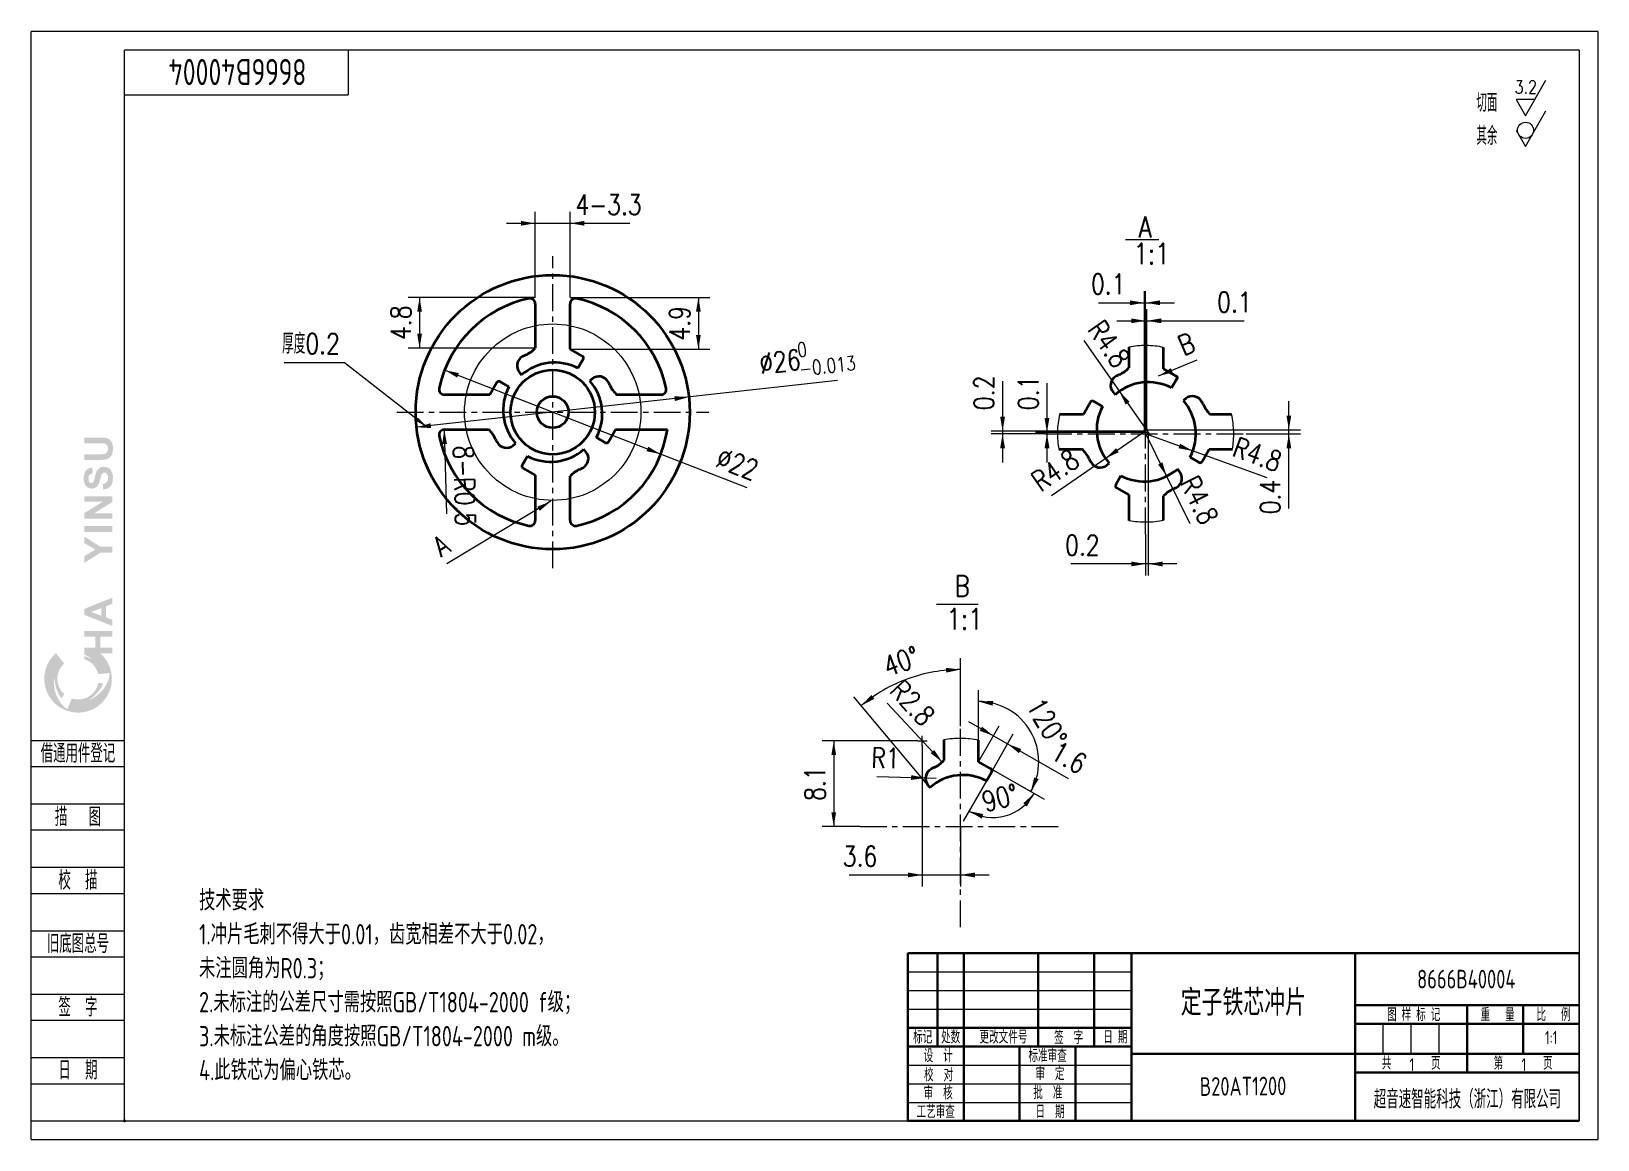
# Model space of a CAD drawing. Header units: millimetres. Extents: x 785 to 933, y 35 to 140.
import ezdxf
from ezdxf.enums import TextEntityAlignment as Align

# ---------------------------------------------------------------- set-up
doc = ezdxf.new("R2010")
doc.units = ezdxf.units.MM
doc.header["$LTSCALE"] = 10
doc.header["$PDSIZE"] = -1
doc.linetypes.add('CENTERX2', pattern=[20.319999694824222, 12.69999980926514, -2.539999961853027, 2.539999961853027, -2.539999961853027])
doc.layers.get('0').update_dxf_attribs({"lineweight": 35})
for name, color, linetype, lineweight in [('1轮廓实线层', 7, 'Continuous', 30), ('2细线层', 4, 'Continuous', 18), ('5剖面线层', 2, 'Continuous', 18), ('6文字层', 3, 'Continuous', 18), ('8符号标注层', 31, 'Continuous', 18), ('中心线层', 1, 'CENTERX2', 15), ('图框层', 7, 'Continuous', 18), ('尺寸线层', 3, 'Continuous', 18), ('粗实线层', 7, 'Continuous', 35)]:
    doc.layers.add(name, color=color, linetype=linetype, lineweight=lineweight)
doc.styles.add('PC_TEXTSTYLE', font='isocp.shx', dxfattribs={"width": 0.8, "bigfont": 'hzfs.shx'})
doc.styles.add('TH_GBDIM', font='romans.shx', dxfattribs={"width": 0.8, "bigfont": 'gbcbig.shx'})
doc.dimstyles.new('TH_GBDIM', dxfattribs={"dimtxt": 3.5, "dimasz": 2.5, "dimexe": 2, "dimexo": 0, "dimgap": 1.5, "dimtad": 1, "dimdec": 1, "dimdsep": 46, "dimtxsty": 'TH_GBDIM', "dimcen": 2.5, "dimdle": 5, "dimclrd": 4, "dimclre": 4, "dimclrt": 3, "dimadec": 0, "dimazin": 2, "dimtfac": 0.714286, "dimtdec": 1, "dimtmove": 0, "dimatfit": 3, "dimfxl": 1, "dimtolj": 1, "dimarcsym": 0})

msp = doc.modelspace()

# ---------------------------------------------------------------- texts
at = {"layer": '6文字层', "insert": (800.4259171064788, 40.54454933703096), "char_height": 1.93179168, "width": 166.9811740317968, "attachment_point": 7, "style": 'PC_TEXTSTYLE'}
msp.add_mtext('技术要求\\P1.冲片毛刺不得大于0.01，齿宽相差不大于0.02，\\P未注圆角为R0.3；\\P2.未标注的公差尺寸需按照GB/T1804-2000 f级；\\P3.未标注公差的角度按照GB/T1804-2000 m级。\\P4.此铁芯为偏心铁芯。', dxfattribs=at)
at = {"layer": '8符号标注层', "color": 3, "lineweight": 0, "attachment_point": 7, "style": 'PC_TEXTSTYLE'}
for s, insert, char_height, width in [('{\\Fromans,gbcbig;3.2}', (925.2335858543714, 134.1016925249785), 1.238328, 2.016705599999966), ('{\\Fromans,gbcbig;切面}', (921.6028054385075, 132.3680333249785), 1.7336592, 3.900733199999991), ('{\\Fromans,gbcbig;其余}', (921.6028054385075, 129.2240197619882), 1.7336592, 3.987416160000009)]:
    msp.add_mtext(s, dxfattribs=dict(at, insert=insert, char_height=char_height, width=width))
at = {"layer": '尺寸线层', "linetype": 'CENTERX2', "char_height": 2, "attachment_point": 1, "style": 'TH_GBDIM'}
for s, insert, width in [('A', (889.5569363039804, 122.4415410142464), 1.805636518634538), ('1:1', (889.0775176612261, 119.9263301638541), 1.805636518634538), ('B', (872.0932237273801, 88.41429407879922), 2.257045648293172), ('1:1', (871.3376182578216, 85.2702805158089), 2.257045648293172)]:
    msp.add_mtext(s, dxfattribs=dict(at, insert=insert, width=width))

# ---------------------------------------------------------------- blocks, each defined once
blk = doc.blocks.new('PC_TITLE_BLOCK')
at = {"layer": '1轮廓实线层'}
for p, q in [((-180, 0), (-180, 45)), ((-180, 0), (-180, 45)), ((-180, 45), (0, 45)), ((-172, 20), (-172, 45)), ((-165, 20), (-165, 45)), ((-145, 20), (-145, 45)), ((-130, 20), (-130, 45)), ((-120, 0), (-120, 45)), ((-60, 0), (-60, 45)), ((-60, 31), (0, 31)), ((-30, 13), (-30, 31)), ((-15, 18), (-15, 31)), ((-60, 26), (0, 26)), ((-180, 25), (-120, 25)), ((-180, 20), (-120, 20)), ((-165, 0), (-165, 20)), ((-150, 0), (-150, 20)), ((-135, 0), (-135, 20)), ((-120, 18), (0, 18)), ((-60, 13), (0, 13)), ((-180, 0), (0, 0))]:
    blk.add_line(p, q, dxfattribs=at)
at = {"layer": '2细线层'}
for p, q in [((-180, 40), (-120, 40)), ((-180, 35), (-120, 35)), ((-180, 30), (-120, 30)), ((-180, 15), (-120, 15)), ((-180, 10), (-120, 10)), ((-180, 5), (-120, 5))]:
    blk.add_line(p, q, dxfattribs=at)
at = {"layer": '2细线层', "color": 75}
for p, q in [((-52.5, 18), (-52.5, 26)), ((-45, 18), (-45, 26)), ((-37.5, 18), (-37.5, 26))]:
    blk.add_line(p, q, dxfattribs=at)
at = {"layer": '图框层'}
blk.add_line((0, 0), (0, 45), dxfattribs=at)
at = {"style": 'PC_TEXTSTYLE'}
blk.add_attdef('图纸张数', (0, 0), '', height=5, dxfattribs=at)
at = {"layer": '6文字层', "attachment_point": 5, "style": 'PC_TEXTSTYLE'}
for s, insert, char_height, width in [('{\\W0.667; 图 样 标 记 }', (-45, 28.5), 3.5, 23.12822500000001), ('{\\W0.667; 重   量 }', (-22.5, 28.5), 3.5, 16.008), ('{\\W0.667; 比   例 }', (-7.5, 28.5), 3.5, 16.008), ('{\\W0.667;标记}', (-176, 22.5), 3.5, 6.79923125000002), ('{\\W0.667;处数}', (-168.5, 22.5), 3.5, 6.682506250000003), ('{\\W0.667; 更改文件号 }', (-155, 22.5), 3.5, 19.75987499999999), ('{\\W0.667; 签  字 }', (-137.5093432181682, 22.37169388017838), 3.5, 13.75687499999998), ('{\\W0.667; 日 期 }', (-125, 22.5), 3.5, 11.50575000000001), ('{\\W0.667; 设  计 }', (-172.5, 17.5), 3.5, 13.75687499999998), ('{\\W0.667;标准审查}', (-142.5, 17.5), 3.5, 13.86109374999998), ('{\\W0.667;共        页}', (-45, 15.5), 3.5, 24.45805624999999), ('{\\W0.667;第        页}', (-15, 15.5), 3.5, 24.42887500000001), ('{\\W0.667; 校  对 }', (-172.3984176198937, 12.37270731638637), 3.5, 13.75687499999998), ('{\\W0.667; 审  定 }', (-142.5332163088332, 12.67725144774545), 3.5, 13.75687499999998), ('{\\W0.667; 审  核 }', (-172.5, 7.5), 3.5, 13.75687499999998), ('{\\W0.667;批  准}', (-142.4316339287269, 7.601514811673098), 3.5, 11.06803125000002), ('{\\W0.67;超音速智能科技（浙江）有限公司}', (-29.92896850303919, 5.79642845923712), 5, 74.68245192307694), ('{\\W0.667;工艺审查}', (-172.5, 2.5), 3.5, 13.51091875000002), ('{\\W0.667; 日  期 }', (-142.5, 2.5), 3.5, 13.75687499999998)]:
    blk.add_mtext(s, dxfattribs=dict(at, insert=insert, char_height=char_height, width=width))
at = {"layer": '6文字层', "style": 'PC_TEXTSTYLE'}
for tag, p, height, width in [('图样代号', (-56.95999214599595, 35.53274665585607), 5, 2.17699), ('图样名称', (-116.7835562351269, 28.23089021740671), 7, 1.54867), ('重量', (-28.87528160018451, 20.51178504133128), 3.5, 1.48171), ('比例', (-13.52787514939109, 20.6160972257378), 3.5, 1.46843), ('设计', (-163.7654129165101, 15.44542809756749), 3.5, 1.50488), ('标准审查', (-133.5926203357897, 15.31465361061623), 3.5, 0.732355), ('共几页', (-49.75610720937902, 13.34563449068006), 3.5, 0.782855), ('第几页', (-19.68771869283182, 13.34563449068006), 3.5, 0.776067), ('校对', (-163.7654129165101, 10.47599931323964), 3.5, 1.48051), ('审定', (-133.8014284641362, 10.60677351355432), 3.5, 1.49481), ('审核', (-163.8698169806834, 5.375795755323963), 3.5, 1.51106), ('批准', (-133.697024399963, 5.375795755323963), 3.5, 1.49471), ('工艺审查', (-163.8698169806834, 0.4063669709960891), 3.5, 0.741847), ('日期', (-134.0767253029693, 0.4063669709960891), 3.5, 1.54617)]:
    blk.add_attdef(tag, p, '', height=height, dxfattribs=dict(at, width=width))
at = {"layer": '6文字层', "style": 'PC_TEXTSTYLE', "width": 0.986205}
blk.add_attdef('产品名称或材料标记', (-117.6480044237862, 6.594233809935872), '', height=5, rotation=0.4654988921199227, dxfattribs=at)
blk = doc.blocks.new('PC_FJL_BLOCK')
at = {"layer": '5剖面线层'}
h = blk.add_hatch(color=4, dxfattribs=at)
edge = h.paths.add_edge_path(flags=0)
edge.add_spline(control_points=[(-6.335824583467788, 181.6034818638759), (-6.202804610569151, 181.6002740747198), (-5.789561721457847, 181.5902342559087), (-5.1118128375336, 181.57108552171), (-4.510591810354031, 180.9826700249467), (-4.392513987799234, 180.171906717055), (-4.523893863661744, 179.3635867990756), (-5.102281153857, 178.8154770109099), (-5.691925718893674, 178.7064232008163), (-6.05615881016281, 178.6893285951121), (-6.197094663844899, 178.6852541685416)], knot_values=[0, 0, 0, 0, 0.4053709725724268, 1.256548457878403, 1.960403226686434, 2.7388955457892, 3.663044504347432, 4.326165747218071, 5.002484285406978, 5.430378611286798, 5.430378611286798, 5.430378611286798, 5.430378611286798], weights=[1, 1, 1, 1, 1, 1, 1, 1, 1, 1, 1], degree=3, periodic=0)
edge.add_line((-6.197094663851214, 178.6852541685414), (-10.79428292309085, 178.6852541685414))
edge.add_line((-10.79428292309084, 178.6852541685414), (-10.79428292309084, 177.1479185239226))
edge.add_line((-10.79428292309084, 177.1479185239226), (-6.49308331915763, 177.1479185239226))
edge.add_spline(control_points=[(-6.493083319159606, 177.1479185239224), (-6.136832942187938, 177.1602327811056), (-5.421902418779311, 177.1885722478415), (-4.436628598077241, 177.403997866187), (-3.631278732452867, 178.0249212155542), (-3.154799964863191, 179.0111050444285), (-3.125666179922669, 180.1913467153208), (-3.140957305099134, 181.236673188387), (-3.524216547509943, 182.1224166188933), (-4.289034790793629, 182.943814182122), (-5.280822172265113, 183.1355420943479), (-5.944114239188199, 183.1498757175214), (-6.058968760266006, 183.1514724899426)], knot_values=[0, 0, 0, 0, 1.235965782631336, 2.147786307566932, 2.97032144490488, 4.201868442922859, 5.27937777095471, 6.498956263303746, 7.295989366746617, 8.122634436626328, 9.770285900859127, 10.11634980117583, 10.11634980117583, 10.11634980117583, 10.11634980117583], weights=[1, 1, 1, 1, 1, 1, 1, 1, 1, 1, 1, 1, 1], degree=3, periodic=0)
edge.add_line((-6.058968760265921, 183.1514724899426), (-10.79428292309082, 183.1514724899426))
edge.add_line((-10.79428292309084, 183.1514724899426), (-10.79428292309084, 181.6034818638759))
edge.add_line((-10.79428292309084, 181.6034818638759), (-6.335824583467792, 181.6034818638759))
h = blk.add_hatch(color=4, dxfattribs=at)
edge = h.paths.add_edge_path(flags=0)
edge.add_spline(control_points=[(-10.81762475623769, 124.9922519319619), (-10.56536226492718, 124.8695335449268), (-10.19163718616069, 124.7171013128755), (-9.700205772749936, 124.4589214325181), (-9.28585730716244, 124.1908696908303), (-8.838323216115473, 123.7516858713719)], knot_values=[0, 0, 0, 0, 0.8371157503440196, 1.617818454947619, 2.35494784427279, 2.35494784427279, 2.35494784427279, 2.35494784427279], weights=[1, 1, 1, 1, 1, 1], degree=3, periodic=0)
edge.add_spline(control_points=[(-8.838323216115473, 123.7516858713719), (-9.20587755707226, 123.932120677611), (-9.849358753555123, 124.2480097641161), (-10.52511763377085, 124.4901821595758), (-10.81843834854126, 124.5813804393592)], knot_values=[0, 0, 0, 0, 1.227812479394649, 2.14954404086439, 2.14954404086439, 2.14954404086439, 2.14954404086439], weights=[1, 1, 1, 1, 1], degree=3, periodic=0)
edge.add_line((-10.81843834854124, 124.5813804393592), (-10.81843834854124, 123.7810070975568))
edge.add_arc((-12.46828456207509, 118.4920111007335), 5.540349373706039, 12.825875818474515, 72.67524263383018, ccw=False)
edge.add_line((-7.066171340162093, 119.7219069989125), (-4.004956288954698, 120.0772705767544))
edge.add_spline(control_points=[(-4.004956288954725, 120.0772705767543), (-4.045983905555985, 119.6242203831133), (-4.154536758909485, 118.4255182574196), (-5.030020200776081, 116.5763947342558), (-6.179515741058081, 115.0275433500738), (-7.41355031719961, 114.039996424702), (-8.248813091987417, 113.449758332833), (-9.047011890365457, 113.0064452756937), (-9.505560754469094, 112.8126506154641), (-9.728253268037944, 112.7185349750577)], knot_values=[0, 0, 0, 0, 1.360503189474513, 3.599685174239277, 6.03379871503918, 7.09362899603316, 8.336567406231573, 9.105881709024349, 9.832258316755832, 9.832258316755832, 9.832258316755832, 9.832258316755832], weights=[1, 1, 1, 1, 1, 1, 1, 1, 1, 1], degree=3, periodic=0)
edge.add_spline(control_points=[(-9.728253268037944, 112.7185349750577), (-9.388214971629623, 112.9466289684779), (-8.790274581487619, 113.3477208832869), (-7.913478408211081, 114.0916170533057), (-7.015200903750928, 115.0279613977065), (-6.213104029314793, 116.1119803061379), (-5.874317802056334, 116.9530651080566), (-5.744969461162276, 117.2741906879239)], knot_values=[0, 0, 0, 0, 1.228569898639768, 2.160378911048566, 3.44517431132459, 5.124301433614942, 6.161326353932291, 6.161326353932291, 6.161326353932291, 6.161326353932291], weights=[1, 1, 1, 1, 1, 1, 1, 1], degree=3, periodic=0)
edge.add_spline(control_points=[(-5.744969461162276, 117.2741906879239), (-5.741323722804813, 117.2832417498547), (-5.737677984447375, 117.2922928117856), (-5.734032246089912, 117.3013438737163)], knot_values=[0, 0, 0, 0, 0.02927316471137155, 0.02927316471137155, 0.02927316471137155, 0.02927316471137155], weights=[1, 1, 1, 1], degree=3, periodic=0)
edge.add_line((-5.734032246090025, 117.3013438737164), (-7.047557531911124, 117.3469392046613))
edge.add_arc((-12.46828456207508, 118.4920111007335), 5.540349373706013, 252.3591252782822, 348.072217048217, ccw=False)
edge.add_line((-14.14728643430137, 113.2121982351307), (-15.32707372081124, 110.3699240776338))
edge.add_spline(control_points=[(-15.32707372081125, 110.3699240776337), (-15.69891288939324, 110.6319801326877), (-16.68274295513761, 111.3253407241917), (-17.84638917999956, 113.0080933870229), (-18.61298605524686, 114.7780114185351), (-18.85120949197723, 116.3404901733079), (-18.94473928642317, 117.358968001044), (-18.92956025654609, 118.2718849662792), (-18.86811692337098, 118.7658972615845), (-18.83827720207197, 119.0058124557709)], knot_values=[0, 0, 0, 0, 1.36050318947444, 3.599685174239232, 6.033798715039191, 7.093628996033297, 8.336567406231536, 9.10588170902422, 9.832258316755883, 9.832258316755883, 9.832258316755883, 9.832258316755883], weights=[1, 1, 1, 1, 1, 1, 1, 1, 1, 1], degree=3, periodic=0)
edge.add_spline(control_points=[(-18.83827720207194, 119.0058124557709), (-18.81076115752348, 118.5972836561116), (-18.7623755651174, 117.8789061308953), (-18.55654067074143, 116.7476302858874), (-18.19478143403046, 115.5015269751765), (-17.6570419583644, 114.2648812514029), (-17.09803426679492, 113.5509413711855), (-16.88460552727193, 113.2783596321002)], knot_values=[0, 0, 0, 0, 1.228569898639822, 2.160378911048668, 3.445174311324642, 5.124301433615099, 6.16132635393242, 6.16132635393242, 6.16132635393242, 6.16132635393242], weights=[1, 1, 1, 1, 1, 1, 1, 1], degree=3, periodic=0)
edge.add_line((-16.88460552727193, 113.2783596321002), (-16.15193153806435, 114.3536278247414))
edge.add_arc((-12.46828456207513, 118.4920111007336), 5.540349373706078, 132.363657663612, 228.3271640584457, ccw=False)
edge.add_line((-16.20155953639241, 122.585680499801), (-18.39871572146116, 125.3548775325834))
edge.add_arc((-12.46828456207507, 118.4920111007335), 9.07022322755231, 130.8313870607261, 408.7706257569416)
edge.add_line((-6.490326104041374, 125.3135184174233), (-3.255389210494929, 125.3135184174233))
edge.add_line((-3.255389210494937, 125.3135184174233), (-3.255389210494937, 126.8533699162085))
edge.add_line((-3.255389210494937, 126.8533699162085), (-6.53869727751719, 126.8533699162085))
edge.add_line((-6.538697277517196, 126.8533699162085), (-6.538697277517196, 129.7729915151369))
edge.add_line((-6.538697277517196, 129.7729915151369), (-3.255389210494943, 129.7729915151369))
edge.add_line((-3.255389210494937, 129.7729915151369), (-3.255389210494937, 131.3122556077039))
edge.add_line((-3.255389210494937, 131.3122556077039), (-10.79428292309085, 131.3122556077038))
edge.add_line((-10.79428292309084, 131.3122556077038), (-10.79428292309084, 129.7729915151369))
edge.add_line((-10.79428292309084, 129.7729915151369), (-7.82892679711864, 129.7729915151369))
edge.add_line((-7.828926797118665, 129.7729915151369), (-7.828926797118665, 126.8533699162085))
edge.add_line((-7.828926797118665, 126.8533699162085), (-10.79428292309085, 126.8533699162086))
edge.add_line((-10.79428292309084, 126.8533699162086), (-10.79428292309084, 126.8038899718174))
edge.add_line((-10.79428292309084, 126.8038899718174), (-10.81762475623769, 124.9922519319619))
h.paths.add_polyline_path([(-10.79428292309084, 137.2336446323139), (-10.79428292309084, 135.6206821822713), (-3.25538921049491, 132.6707258682706), (-3.25538921049491, 134.3138647447887), (-4.976892169192545, 134.9437631085126), (-4.976892169192517, 137.9396664680934), (-3.25538921049491, 138.5951610491417), (-3.255389210494937, 140.2569284825228)], flags=0)
h.paths.add_polyline_path([(-8.989250038796913, 136.4118858578631), (-6.260214976506372, 137.451017208631), (-6.260214976506372, 135.4133312451065)], flags=0)
h.paths.add_polyline_path([(-6.434909740328449, 153.8701981134391), (-10.79428292309084, 156.6179193281467), (-10.79428292309084, 154.8608835913115), (-7.828098826563535, 153.1326739785637), (-10.79428292309084, 151.367902594353), (-10.79428292309084, 149.5651763725448), (-6.437460768310883, 152.321316316688), (-3.255389210494937, 152.321316316688), (-3.255389210494937, 153.8701981134391)], flags=0)
h.paths.add_polyline_path([(-10.79428292309084, 159.4092419460979), (-10.79428292309084, 157.8732318619758), (-3.255389210494937, 157.8732318619758), (-3.255389210494937, 159.4092419460979)], flags=0)
h.paths.add_polyline_path([(-10.79428292309084, 162.9181238889572), (-10.79428292309084, 161.4271847884114), (-3.255389210494937, 161.4271847884114), (-3.255389210494937, 162.8583185683185), (-8.156948388676634, 162.8583185683185), (-3.255389210494937, 165.8793272960073), (-3.255389210494937, 167.4049674702695), (-10.79428292309084, 167.4049674702695), (-10.79428292309084, 165.9936790457501), (-5.783831126228282, 165.9936790457501)], flags=0)
edge = h.paths.add_edge_path(flags=0)
edge.add_spline(control_points=[(-5.705883673779725, 169.1847723096636), (-5.523399202075851, 169.2177218935209), (-5.121339240862605, 169.2903182535508), (-4.509520627690534, 169.5025251356584), (-3.916108007301347, 169.9171668835042), (-3.448322932390766, 170.5314666229447), (-3.180449846099837, 171.3436267664954), (-3.136586159547129, 172.1910698194744), (-3.126357496632443, 172.9846427720449), (-3.290059205115357, 173.6665740160109), (-3.600963519257344, 174.4136334146135), (-4.296609163413653, 175.0823669287746), (-5.317768009637273, 175.3594812562579), (-6.281095971458115, 175.2674262246184), (-7.049986956731676, 174.7766946565136), (-7.613548841372854, 173.9382902707813), (-7.842650285547929, 172.9762045959275), (-8.067593188459131, 172.1333739994838), (-8.232542403523633, 171.5927684184052), (-8.39284242599672, 171.2077583350446), (-8.648888535165435, 170.9635377089581), (-8.94004412009779, 170.9156730868007), (-9.224572124519002, 170.9773731987146), (-9.463649931152267, 171.2352827761044), (-9.611287016836023, 171.6170913149089), (-9.67382332059647, 172.1223266495581), (-9.6416099628171, 172.6440325864603), (-9.440695549252629, 173.1822565680098), (-9.004098171646689, 173.4570816947552), (-8.686157845119983, 173.5307605130341), (-8.555867393972914, 173.5609537463947)], knot_values=[0, 0, 0, 0, 0.5586946834218016, 1.230947272659398, 1.934091238774466, 2.709134000249708, 3.515297872588502, 4.469606059003059, 5.258737672253558, 5.895161636835579, 6.568552647752175, 7.680963023761689, 8.650314539335405, 9.681789635096575, 10.50160594117067, 11.31208396982688, 12.66219311555526, 13.45046774099833, 13.94513606790705, 14.36608146358422, 14.69817213067459, 14.95413150930795, 15.22649774646256, 15.5404850620756, 15.96472367407857, 16.44545549391534, 17.06364765249021, 17.53224319464146, 18.11437195359875, 18.51855990457275, 18.51855990457275, 18.51855990457275, 18.51855990457275], weights=[1, 1, 1, 1, 1, 1, 1, 1, 1, 1, 1, 1, 1, 1, 1, 1, 1, 1, 1, 1, 1, 1, 1, 1, 1, 1, 1, 1, 1, 1, 1], degree=3, periodic=0)
edge.add_line((-8.555867393972914, 173.5609537463947), (-8.611714684336082, 175.0877176607146))
edge.add_spline(control_points=[(-8.611714684336102, 175.0877176607147), (-8.903441344549256, 175.053901584766), (-9.484004254324804, 174.9866044805671), (-10.21208726823686, 174.5115148609369), (-10.73417937700605, 173.7495342706397), (-10.93888850935707, 172.7571833169745), (-10.94404901045021, 171.6950689044681), (-10.71865122054548, 170.6952590197257), (-10.20489387315523, 169.9403618184643), (-9.430971596255912, 169.5065985777311), (-8.482296605803642, 169.4112912146651), (-7.059696032019117, 170.0155357401062), (-6.59664388705904, 171.6632059740223), (-6.291960497568091, 172.90538547991), (-6.01974822896454, 173.5692620810064), (-5.601312134071545, 173.8081965937611), (-5.089141266668182, 173.7525810155881), (-4.613250520920813, 173.3530357157117), (-4.418579182249669, 172.7224803328129), (-4.410357905482583, 172.0839376127494), (-4.543558456124281, 171.5164117647996), (-4.87811622798745, 171.0533024354874), (-5.349160637132917, 170.7950060726314), (-5.693105517329276, 170.7171773390638), (-5.850412352603776, 170.6815815431214)], knot_values=[0, 0, 0, 0, 0.878577295858374, 1.74844969936435, 2.52872460757977, 3.614593966833375, 4.750185302944439, 5.728615539248679, 6.672432991068525, 7.410774866124696, 8.341652034649297, 9.470076033070056, 11.7696722020405, 12.98080429739328, 13.46049526482795, 13.86143023130312, 14.34189528967802, 14.92609832859459, 15.63255915430738, 16.26216205670608, 16.84948285473915, 17.36189661246282, 17.93990107885964, 18.42706891980803, 18.42706891980803, 18.42706891980803, 18.42706891980803], weights=[1, 1, 1, 1, 1, 1, 1, 1, 1, 1, 1, 1, 1, 1, 1, 1, 1, 1, 1, 1, 1, 1, 1, 1, 1], degree=3, periodic=0)
edge.add_line((-5.850412352603776, 170.6815815431214), (-5.705883673779733, 169.1847723096635))
at = {"layer": '2细线层'}
for p, q in [((-25, 102), (0, 102)), ((-25, 95), (0, 95)), ((-25, 85), (0, 85)), ((-25, 78), (0, 78)), ((-25, 68), (0, 68)), ((-25, 61), (0, 61)), ((-25, 51), (0, 51)), ((-25, 44), (0, 44)), ((-25, 34), (0, 34)), ((-25, 27), (0, 27)), ((-25, 17), (0, 17)), ((-25, 10), (0, 10)), ((-25, 0), (0, 0))]:
    blk.add_line(p, q, dxfattribs=at)
at = {"layer": '6文字层', "color": 3, "char_height": 5, "attachment_point": 5, "style": 'PC_TEXTSTYLE'}
for s, insert, width in [('{\\W0.667;借通用件登记}', (-12.5, 98.5), 29.5564375), ('{\\W0.6667;描   图}', (-12.5, 81.5), 18.64378928571428), ('{\\W0.667;校  描}', (-12.5, 64.5), 15.97822321428572), ('{\\W0.667;旧底图总号}', (-12.5, 47.5), 23.761875), ('{\\W0.667;签  字}', (-12.5, 30.5), 15.64472321428571), ('{\\W0.667;日  期}', (-12.49376486070217, 13.59980542589427), 14.76928571428572)]:
    blk.add_mtext(s, dxfattribs=dict(at, insert=insert, width=width))
at = {"layer": '6文字层', "style": 'PC_TEXTSTYLE'}
for tag, p, width in [('借通用件登记', (-23.44469732711161, 86.35631590408678), 0.671328), ('描图', (-23.44469732711161, 69.35982487165847), 2.12092), ('校图', (-23.74868605073812, 52.05982479391378), 2.14998), ('旧底图总号', (-22.83672096527289, 35.67035085177702), 0.761452), ('签字', (-23.14070968889939, 18.37035077403232), 2.02694), ('日期', (-22.83672096527289, 1.373859241433422), 1.89999)]:
    blk.add_attdef(tag, p, '', height=5, dxfattribs=dict(at, width=width))
blk = doc.blocks.new('PC_TYDH_BLOCK')
at = {"layer": '2细线层', "linetype": 'Continuous'}
for p in [(60, 0), (0, -12)]:
    blk.add_line(p, (60, -12), dxfattribs=at)
at = {"layer": '6文字层', "style": 'PC_TEXTSTYLE', "width": 1.81549}
blk.add_attdef('图样代号', (58.23961856626534, -2.403184483947882), '', height=7, rotation=180, dxfattribs=at)
blk = doc.blocks.new('*X12')
at = {"layer": '尺寸线层', "linetype": 'Continuous', "transparency": 16777216}
blk.add_hatch(color=4, dxfattribs=at).paths.add_polyline_path([(887.7338757706724, 105.863602589186), (888.7039580130622, 104.8767278793064), (888.3314536616207, 104.6154511904167)], flags=0)
at = {"layer": '尺寸线层', "color": 4, "linetype": 'Continuous', "transparency": 16777216}
blk.add_line((884.3536118504854, 110.6828730133529), (890.4722052556522, 101.9595434357643), dxfattribs=at)
at = {"layer": '尺寸线层', "color": 3, "linetype": 'Continuous', "transparency": 16777216, "insert": (886.7469749011101, 110.3608364348332), "char_height": 1.911, "width": 6.55199999999977, "attachment_point": 5, "rotation": 305.04604004797227, "style": 'TH_GBDIM'}
blk.add_mtext('R4.8', dxfattribs=at)
blk = doc.blocks.new('*X13')
at = {"layer": '尺寸线层', "linetype": 'Continuous', "transparency": 16777216}
blk.add_hatch(color=4, dxfattribs=at).paths.add_polyline_path([(894.7067735452576, 100.2155130364619), (893.3460030379365, 100.4670778917279), (893.5011468022024, 100.8948107667907)], flags=0)
at = {"layer": '尺寸线层', "color": 4, "linetype": 'Continuous', "transparency": 16777216}
blk.add_line((901.7641424034839, 97.65572202129408), (890.2238878027259, 101.8415086272096), dxfattribs=at)
at = {"layer": '尺寸线层', "color": 3, "linetype": 'Continuous', "transparency": 16777216, "insert": (900.8293647338945, 99.8823977853957), "char_height": 1.911, "width": 6.552000000000002, "attachment_point": 5, "rotation": 340.06369387916874, "style": 'TH_GBDIM'}
blk.add_mtext('R4.8', dxfattribs=at)
blk = doc.blocks.new('*X14')
at = {"layer": '尺寸线层', "linetype": 'Continuous', "transparency": 16777216}
blk.add_hatch(color=4, dxfattribs=at).paths.add_polyline_path([(886.421416272292, 99.51090504139246), (887.4184785816581, 100.4705132954429), (887.6758076203033, 100.0952710192134)], flags=0)
at = {"layer": '尺寸线层', "color": 4, "linetype": 'Continuous', "transparency": 16777216}
blk.add_line((881.3077402455749, 96.00411111315887), (890.3541704470975, 102.2078608886906), dxfattribs=at)
at = {"layer": '尺寸线层', "color": 3, "linetype": 'Continuous', "transparency": 16777216, "insert": (881.6550291892848, 98.39394052957688), "char_height": 1.911, "width": 6.551999999999888, "attachment_point": 5, "rotation": 34.441071497750556, "style": 'TH_GBDIM'}
blk.add_mtext('R4.8', dxfattribs=at)
blk = doc.blocks.new('*X15')
at = {"layer": '尺寸线层', "linetype": 'Continuous', "transparency": 16777216}
blk.add_hatch(color=4, dxfattribs=at).paths.add_polyline_path([(892.222020472745, 97.81642445562741), (891.4124079621441, 98.93870286702025), (891.8201529880338, 99.14061619957229)], flags=0)
at = {"layer": '尺寸线层', "color": 4, "linetype": 'Continuous', "transparency": 16777216}
blk.add_line((894.4619809009716, 93.29303458703825), (890.1058529941713, 102.0898260801359), dxfattribs=at)
at = {"layer": '尺寸线层', "color": 3, "linetype": 'Continuous', "transparency": 16777216, "insert": (895.3252985047537, 95.54837867719401), "char_height": 1.911, "width": 6.552000000000199, "attachment_point": 5, "rotation": 296.3443870540028, "style": 'TH_GBDIM'}
blk.add_mtext('R4.8', dxfattribs=at)
blk = doc.blocks.new('*X16')
at = {"layer": '尺寸线层', "linetype": 'Continuous', "transparency": 16777216}
for points in [[(890.2238878200476, 112.5524440623552), (888.8588878200476, 112.7799440623549), (888.8588878200476, 112.3249440623549)], [(890.3541704470974, 112.5524440623552), (891.7191704470974, 112.7799440623555), (891.7191704470974, 112.3249440623555)]]:
    blk.add_hatch(color=4, dxfattribs=at).paths.add_polyline_path(points, flags=0)
at = {"layer": '尺寸线层', "color": 4, "linetype": 'Continuous', "transparency": 16777216}
for p, q in [((890.2238878200476, 102.3025501496737), (890.2238878200476, 113.6444440623552)), ((890.3541704470974, 102.2954422680224), (890.3541704470974, 113.6444440623552)), ((887.4938878200476, 112.5524440623549), (899.5758143475102, 112.5524440623562))]:
    blk.add_line(p, q, dxfattribs=at)
at = {"layer": '尺寸线层', "color": 3, "linetype": 'CENTERX2', "transparency": 16777216, "insert": (898.6476143475101, 114.326944062357), "char_height": 1.911, "width": 3.822, "attachment_point": 5, "style": 'TH_GBDIM'}
blk.add_mtext('0.1', dxfattribs=at)
blk = doc.blocks.new('*X17')
at = {"layer": '尺寸线层', "linetype": 'Continuous', "transparency": 16777216}
for points in [[(903.8170669871482, 102.2078608886906), (903.5895669871483, 103.5728608886906), (904.0445669871482, 103.5728608886906)], [(903.8170669871482, 101.8415084597883), (903.5895669871483, 100.4765084597883), (904.0445669871482, 100.4765084597883)]]:
    blk.add_hatch(color=4, dxfattribs=at).paths.add_polyline_path(points, flags=0)
at = {"layer": '尺寸线层', "color": 4, "linetype": 'Continuous', "transparency": 16777216}
for p, q in [((903.8170669871482, 94.74950845835309), (903.8170669871482, 104.9378608886906)), ((890.4422880489842, 102.2078608886906), (904.9090669871482, 102.2078608886906)), ((899.755868424681, 101.8415084597883), (904.9090669871482, 101.8415084597883))]:
    blk.add_line(p, q, dxfattribs=at)
at = {"layer": '尺寸线层', "color": 3, "linetype": 'CENTERX2', "transparency": 16777216, "insert": (902.0425669871482, 95.84150845835309), "char_height": 1.911, "width": 4.367999999999938, "attachment_point": 5, "rotation": 90, "style": 'TH_GBDIM'}
blk.add_mtext('0.4', dxfattribs=at)
blk = doc.blocks.new('*X18')
at = {"layer": '尺寸线层', "linetype": 'Continuous', "transparency": 16777216}
for points in [[(890.2238878200476, 89.49902920914197), (888.8588878200476, 89.27152920914196), (888.8588878200476, 89.72652920914197)], [(890.472205255652, 89.49902920914197), (891.8372052556521, 89.27152920914196), (891.8372052556521, 89.72652920914197)]]:
    blk.add_hatch(color=4, dxfattribs=at).paths.add_polyline_path(points, flags=0)
at = {"layer": '尺寸线层', "color": 4, "linetype": 'Continuous', "transparency": 16777216}
for p, q in [((890.472205255652, 101.8719620564326), (890.472205255652, 88.40702920914197)), ((890.2238878200476, 92.30952785515483), (890.2238878200476, 88.40702920914197)), ((893.2022052556521, 89.49902920914197), (883.1318868200476, 89.49902920914197))]:
    blk.add_line(p, q, dxfattribs=at)
at = {"layer": '尺寸线层', "color": 3, "linetype": 'CENTERX2', "transparency": 16777216, "insert": (884.2238868200476, 91.27352920914197), "char_height": 1.911, "width": 4.367999999999938, "attachment_point": 5, "style": 'TH_GBDIM'}
blk.add_mtext('0.2', dxfattribs=at)
blk = doc.blocks.new('*X19')
at = {"layer": '尺寸线层', "linetype": 'Continuous', "transparency": 16777216}
for points in [[(880.870811577508, 101.9595434357643), (881.098311577508, 103.3245434357643), (880.643311577508, 103.3245434357643)], [(880.870811577508, 101.8415084597883), (881.098311577508, 100.4765084597883), (880.643311577508, 100.4765084597883)]]:
    blk.add_hatch(color=4, dxfattribs=at).paths.add_polyline_path(points, flags=0)
at = {"layer": '尺寸线层', "color": 4, "linetype": 'Continuous', "transparency": 16777216}
for p, q in [((880.870811577508, 106.6501220633621), (880.870811577508, 99.11150845978825)), ((890.3846238763202, 101.9595434357643), (879.778811577508, 101.9595434357643)), ((880.6919072154142, 101.8415084597883), (881.962811577508, 101.8415084597883))]:
    blk.add_line(p, q, dxfattribs=at)
at = {"layer": '尺寸线层', "color": 3, "linetype": 'CENTERX2', "transparency": 16777216, "insert": (879.096311577508, 105.7219220633621), "char_height": 1.911, "width": 3.822, "attachment_point": 5, "rotation": 90, "style": 'TH_GBDIM'}
blk.add_mtext('0.1', dxfattribs=at)
blk = doc.blocks.new('*X20')
at = {"layer": '尺寸线层', "linetype": 'Continuous', "transparency": 16777216}
for points in [[(876.6585166208318, 102.0898260801359), (876.8860166208318, 103.4548260801359), (876.4310166208319, 103.4548260801359)], [(876.6585166208318, 101.8415084597883), (876.8860166208318, 100.4765084597883), (876.4310166208319, 100.4765084597883)]]:
    blk.add_hatch(color=4, dxfattribs=at).paths.add_polyline_path(points, flags=0)
at = {"layer": '尺寸线层', "color": 4, "linetype": 'Continuous', "transparency": 16777216}
for p, q in [((876.6585166208318, 106.8139220633621), (876.6585166208318, 99.11150845978825)), ((890.0182716148396, 102.0898260801359), (875.5665166208319, 102.0898260801359)), ((880.6919072154142, 101.8415084597883), (875.5665166208319, 101.8415084597883))]:
    blk.add_line(p, q, dxfattribs=at)
at = {"layer": '尺寸线层', "color": 3, "linetype": 'CENTERX2', "transparency": 16777216, "insert": (874.8840166208319, 105.7219220633621), "char_height": 1.911, "width": 4.367999999999938, "attachment_point": 5, "rotation": 90, "style": 'TH_GBDIM'}
blk.add_mtext('0.2', dxfattribs=at)
blk = doc.blocks.new('*X21')
at = {"layer": '尺寸线层', "linetype": 'Continuous', "transparency": 16777216}
for points in [[(890.1058529941712, 114.2603577863541), (888.7408529941712, 114.4878577863541), (888.7408529941712, 114.0328577863541)], [(890.2238878200476, 114.2603577863541), (891.5888878200476, 114.4878577863541), (891.5888878200476, 114.0328577863541)]]:
    blk.add_hatch(color=4, dxfattribs=at).paths.add_polyline_path(points, flags=0)
at = {"layer": '尺寸线层', "color": 4, "linetype": 'Continuous', "transparency": 16777216}
for p, q in [((890.1058529941713, 102.1774074594677), (890.1058529941712, 115.3523577863541)), ((890.2238878200476, 111.3734890644217), (890.2238878200476, 115.3523577863541)), ((885.7498019970094, 114.2603577863541), (892.9538878200476, 114.2603577863541))]:
    blk.add_line(p, q, dxfattribs=at)
at = {"layer": '尺寸线层', "color": 3, "linetype": 'CENTERX2', "transparency": 16777216, "insert": (886.6780019970093, 116.0348577863541), "char_height": 1.911, "width": 3.822, "attachment_point": 5, "style": 'TH_GBDIM'}
blk.add_mtext('0.1', dxfattribs=at)
blk = doc.blocks.new('*X22')
at = {"layer": '尺寸线层', "linetype": 'Continuous', "transparency": 16777216}
for points in [[(874.3783131152086, 76.45577759829533), (875.7032356958053, 76.06756388620659), (875.7842103988075, 76.51447544821468)], [(879.338745074118, 67.9130517944563), (879.65834585979, 69.25617690725367), (880.0866251880494, 69.10496955370056)]]:
    blk.add_hatch(color=4, dxfattribs=at).paths.add_polyline_path(points, flags=0)
at = {"layer": '尺寸线层', "color": 4, "linetype": 'Continuous', "transparency": 16777216}
for p, q in [((874.3783130333696, 72.78247935064407), (874.3783131395377, 77.54777759829533)), ((875.727041947674, 69.9744534079792), (880.2871411922396, 67.37174891885712))]:
    blk.add_line(p, q, dxfattribs=at)
for radius, start, end in [(5.711528900829234, 30.14208618378153, 90), (5.711528900829269, 330.2841723675632, 30.14208618378026)]:
    blk.add_arc((874.378312987959, 70.74424869746606), radius, start, end, dxfattribs=at)
at = {"layer": '尺寸线层', "color": 3, "linetype": 'CENTERX2', "transparency": 16777216, "insert": (880.8521020686107, 74.5033288566653), "char_height": 1.911, "width": 6.770400000000101, "attachment_point": 5, "rotation": 300.14208618378143, "style": 'TH_GBDIM'}
blk.add_mtext('120%%D', dxfattribs=at)
blk = doc.blocks.new('*X23')
at = {"layer": '尺寸线层', "linetype": 'Continuous', "transparency": 16777216}
for points in [[(875.7820764492168, 73.20372910562784), (874.7093527339813, 74.07794022473547), (874.4838098691483, 73.68277517551815)], [(877.1308054089318, 72.43393381614098), (878.4290719890002, 71.95488774625068), (878.2035291241673, 71.55972269703335)]]:
    blk.add_hatch(color=4, dxfattribs=at).paths.add_polyline_path(points, flags=0)
at = {"layer": '尺寸线层', "color": 4, "linetype": 'Continuous', "transparency": 16777216}
for p, q in [((873.4110861539128, 74.55698629462577), (882.8873622757176, 69.14834383322008)), ((874.378312987959, 70.74424869746606), (876.323379324816, 74.15212522374942)), ((875.727041947674, 69.9744534079792), (877.672108284531, 73.38232993426256))]:
    blk.add_line(p, q, dxfattribs=at)
at = {"layer": '尺寸线层', "color": 3, "linetype": 'CENTERX2', "transparency": 16777216, "insert": (882.9608427481627, 71.14959496942704), "char_height": 1.911, "width": 3.822, "attachment_point": 5, "rotation": 330.28417236756275, "style": 'TH_GBDIM'}
blk.add_mtext('1.6', dxfattribs=at)
blk = doc.blocks.new('*X24')
at = {"layer": '尺寸线层', "linetype": 'Continuous', "transparency": 16777216}
for points in [[(879.6462318413078, 67.73755184447954), (878.6236040482993, 66.81286255765636), (878.9569585334547, 66.50509940755813)], [(873.470729800135, 66.06640613088342), (874.8201153043964, 65.78360471453578), (874.6874536764271, 65.34973346428264)]]:
    blk.add_hatch(color=4, dxfattribs=at).paths.add_polyline_path(points, flags=0)
at = {"layer": '尺寸线层', "color": 4, "linetype": 'Continuous', "transparency": 16777216}
for p, q in [((875.727041947674, 69.9744534079792), (880.5946279594293, 67.19624896888037)), ((875.128312987959, 68.93742442996631), (872.9247298001166, 65.1207063899615))]:
    blk.add_line(p, q, dxfattribs=at)
for radius, start, end in [(4.512624294925052, 285.1420861832215, 330.2841723675639), (4.512624294925049, 239.9999999988803, 285.1420861832212)]:
    blk.add_arc((875.727041947674, 69.9744534079792), radius, start, end, dxfattribs=at)
at = {"layer": '尺寸线层', "color": 3, "linetype": 'CENTERX2', "transparency": 16777216, "insert": (876.4202959892821, 67.32554354008015), "char_height": 1.911, "width": 5.241600000000036, "attachment_point": 5, "rotation": 14.666108623335319, "style": 'TH_GBDIM'}
blk.add_mtext('90%%D', dxfattribs=at)
blk = doc.blocks.new('*X25')
at = {"layer": '尺寸线层', "linetype": 'Continuous', "transparency": 16777216}
blk.add_hatch(color=4, dxfattribs=at).paths.add_polyline_path([(870.9338837578774, 70.71489630430781), (869.8348266573225, 71.55576177495097), (870.1669482748584, 71.86676053887994)], flags=0)
at = {"layer": '尺寸线层', "color": 4, "linetype": 'Continuous', "transparency": 16777216}
blk.add_line((870.9338837578774, 70.71489630430781), (865.6971384808795, 76.30731824852217), dxfattribs=at)
at = {"layer": '尺寸线层', "color": 3, "linetype": 'Continuous', "transparency": 16777216, "insert": (868.1120083394136, 76.32457560471616), "char_height": 1.911, "width": 6.552000000000018, "attachment_point": 5, "rotation": 313.11883514565733, "style": 'TH_GBDIM'}
blk.add_mtext('R2.8', dxfattribs=at)
blk = doc.blocks.new('*X26')
at = {"layer": '尺寸线层', "linetype": 'Continuous', "transparency": 16777216}
for points in [[(872.6631716830949, 79.48657059108322), (871.3107619907493, 79.19567930847674), (871.2789541140688, 79.64944204245079)], [(863.2601944562815, 76.0641667670428), (864.483181698149, 76.71064330990967), (864.2158748821913, 77.07869143978556)]]:
    blk.add_hatch(color=4, dxfattribs=at).paths.add_polyline_path(points, flags=0)
at = {"layer": '尺寸线层', "color": 4, "linetype": 'Continuous', "transparency": 16777216}
for p, q in [((872.6631716830949, 74.12930679827254), (872.6631716830949, 80.57857059108322)), ((869.5793096745283, 68.53333850367294), (862.5582703865042, 76.90068729892907))]:
    blk.add_line(p, q, dxfattribs=at)
for radius, start, end in [(14.62843571518799, 90, 109.9999999999869), (14.62843571518805, 109.9999999999864, 129.9999999999714)]:
    blk.add_arc((872.6631716830949, 64.85813487589523), radius, start, end, dxfattribs=at)
at = {"layer": '尺寸线层', "color": 3, "linetype": 'CENTERX2', "transparency": 16777216, "insert": (867.0530372588281, 80.2718525266843), "char_height": 1.911, "width": 5.241600000000078, "attachment_point": 5, "rotation": 19.999999999986937, "style": 'TH_GBDIM'}
blk.add_mtext('40%%D', dxfattribs=at)
blk = doc.blocks.new('*X27')
at = {"layer": '尺寸线层', "linetype": 'Continuous', "transparency": 16777216}
blk.add_hatch(color=4, dxfattribs=at).paths.add_polyline_path([(869.3458371337642, 69.20720274590015), (867.9885663587553, 69.47701248128135), (867.97442648647, 69.02223224423079)], flags=0)
at = {"layer": '尺寸线层', "color": 4, "linetype": 'Continuous', "transparency": 16777216}
blk.add_line((864.7222680633089, 69.35095718119078), (870.3453541754949, 69.1761261023575), dxfattribs=at)
at = {"layer": '尺寸线层', "color": 3, "linetype": 'Continuous', "transparency": 16777216, "insert": (865.5414443634664, 71.10084512024861), "char_height": 1.911, "width": 3.822, "attachment_point": 5, "rotation": 358.21915282693254, "style": 'TH_GBDIM'}
blk.add_mtext('R1', dxfattribs=at)
blk = doc.blocks.new('*X28')
at = {"layer": '尺寸线层', "linetype": 'Continuous', "transparency": 16777216}
blk.add_hatch(color=4, dxfattribs=at).paths.add_polyline_path([(891.4505591554505, 107.3280076744193), (892.6228197158285, 108.0633894994478), (892.7979564936552, 107.6434465163506)], flags=0)
at = {"layer": '尺寸线层', "color": 4, "linetype": 'Continuous', "transparency": 16777216}
blk.add_line((891.4505591554505, 107.3280076744193), (895.1256778166779, 108.8607120327845), dxfattribs=at)
at = {"layer": '尺寸线层', "color": 3, "linetype": 'Continuous', "transparency": 16777216, "insert": (894.0898922773523, 110.3513747734889), "char_height": 1.911, "width": 3.822, "attachment_point": 5, "rotation": 22.63852524352362, "style": 'TH_GBDIM'}
blk.add_mtext('B', dxfattribs=at)
blk = doc.blocks.new('*X29')
at = {"layer": '尺寸线层', "linetype": 'Continuous', "transparency": 16777216}
for points in [[(860.6396065463332, 72.73895525256128), (860.8671065463332, 71.37395525256129), (860.4121065463332, 71.37395525256129)], [(860.6396065463332, 64.5973261936391), (860.8671065463332, 65.9623261936391), (860.4121065463332, 65.9623261936391)]]:
    blk.add_hatch(color=4, dxfattribs=at).paths.add_polyline_path(points, flags=0)
at = {"layer": '尺寸线层', "color": 4, "linetype": 'Continuous', "transparency": 16777216}
for p, q in [((868.5789338806354, 72.73895525256128), (859.5476065463332, 72.73895525256128)), ((860.6396065463332, 72.73895525256128), (860.6396065463332, 64.5973261936391)), ((863.1311910784615, 64.5973261936391), (859.5476065463332, 64.5973261936391))]:
    blk.add_line(p, q, dxfattribs=at)
at = {"layer": '尺寸线层', "color": 3, "linetype": 'CENTERX2', "transparency": 16777216, "insert": (858.8651065463332, 68.6681402231002), "char_height": 1.911, "width": 3.822, "attachment_point": 5, "rotation": 90, "style": 'TH_GBDIM'}
blk.add_mtext('8.1', dxfattribs=at)
blk = doc.blocks.new('*X30')
at = {"layer": '尺寸线层', "linetype": 'Continuous', "transparency": 16777216}
for points in [[(869.0385544634565, 60.01327033963167), (867.6735544634565, 60.24077033963167), (867.6735544634565, 59.78577033963167)], [(872.6631716830949, 60.01327033963167), (874.0281716830949, 60.24077033963167), (874.0281716830949, 59.78577033963167)]]:
    blk.add_hatch(color=4, dxfattribs=at).paths.add_polyline_path(points, flags=0)
at = {"layer": '尺寸线层', "color": 4, "linetype": 'Continuous', "transparency": 16777216}
for p, q in [((869.0385544634565, 72.27933466974017), (869.0385544634565, 58.92127033963167)), ((872.6631716830949, 64.5973261936391), (872.6631716830949, 58.92127033963167)), ((862.1011544634565, 60.01327033963167), (875.3931716830949, 60.01327033963167))]:
    blk.add_line(p, q, dxfattribs=at)
at = {"layer": '尺寸线层', "color": 3, "linetype": 'CENTERX2', "transparency": 16777216, "insert": (863.1385544634566, 61.78777033963166), "char_height": 1.911, "width": 4.149599999999964, "attachment_point": 5, "style": 'TH_GBDIM'}
blk.add_mtext('3.6', dxfattribs=at)
blk = doc.blocks.new('*X31')
at = {"layer": '尺寸线层', "linetype": 'Continuous', "transparency": 16777216}
for points in [[(847.7981394108294, 114.7677607309585), (848.0256394108294, 113.4027607309585), (847.5706394108294, 113.4027607309585)], [(847.7981394108293, 109.8544803390205), (848.0256394108293, 111.2194803390205), (847.5706394108292, 111.2194803390205)]]:
    blk.add_hatch(color=4, dxfattribs=at).paths.add_polyline_path(points, flags=0)
at = {"layer": '尺寸线层', "color": 4, "linetype": 'Continuous', "transparency": 16777216}
for p, q in [((835.6270239259444, 114.7677607309585), (848.8901394108294, 114.7677607309585)), ((847.7981394108294, 114.7677607309585), (847.7981394108293, 109.8544803390205)), ((835.6270238164794, 109.8544803390205), (848.8901394108293, 109.8544803390205))]:
    blk.add_line(p, q, dxfattribs=at)
at = {"layer": '尺寸线层', "color": 3, "linetype": 'CENTERX2', "transparency": 16777216, "insert": (846.0236394108293, 112.3111200349896), "char_height": 1.911, "width": 4.367999999999938, "attachment_point": 5, "rotation": 90, "style": 'TH_GBDIM'}
blk.add_mtext('4.9', dxfattribs=at)
blk = doc.blocks.new('*X32')
at = {"layer": '尺寸线层', "linetype": 'Continuous', "transparency": 16777216}
for points in [[(821.3479629711618, 114.7677738224139), (821.5754629711618, 113.4027738224139), (821.1204629711618, 113.4027738224139)], [(821.3479629711618, 109.9707639060711), (821.5754629711618, 111.3357639060711), (821.1204629711618, 111.3357639060711)]]:
    blk.add_hatch(color=4, dxfattribs=at).paths.add_polyline_path(points, flags=0)
at = {"layer": '尺寸线层', "color": 4, "linetype": 'Continuous', "transparency": 16777216}
for p, q in [((832.3270238164795, 114.7677738224139), (820.2559629711618, 114.7677738224139)), ((821.3479629711618, 114.7677738224139), (821.3479629711618, 109.9707639060711)), ((832.3270238164795, 109.9707639060711), (820.2559629711618, 109.9707639060711))]:
    blk.add_line(p, q, dxfattribs=at)
at = {"layer": '尺寸线层', "color": 3, "linetype": 'CENTERX2', "transparency": 16777216, "insert": (819.5734629711618, 112.3692683642425), "char_height": 1.911, "width": 4.367999999999938, "attachment_point": 5, "rotation": 90, "style": 'TH_GBDIM'}
blk.add_mtext('4.8', dxfattribs=at)
blk = doc.blocks.new('*X33')
at = {"layer": '尺寸线层', "linetype": 'Continuous', "transparency": 16777216}
for points in [[(832.3270252698047, 121.7960940840119), (830.9620252698047, 122.0235940840119), (830.9620252698047, 121.5685940840119)], [(835.6270244010451, 121.7960940840119), (836.9920244010451, 122.0235940840119), (836.9920244010451, 121.5685940840119)]]:
    blk.add_hatch(color=4, dxfattribs=at).paths.add_polyline_path(points, flags=0)
at = {"layer": '尺寸线层', "color": 4, "linetype": 'Continuous', "transparency": 16777216}
for p, q in [((832.3270252698047, 114.7677642421118), (832.3270252698047, 122.8880940840119)), ((835.6270244010451, 114.7677638627488), (835.6270244010451, 122.8880940840119)), ((829.5970252698047, 121.7960940840119), (841.2926020244578, 121.7960940840119))]:
    blk.add_line(p, q, dxfattribs=at)
at = {"layer": '尺寸线层', "color": 3, "linetype": 'CENTERX2', "transparency": 16777216, "insert": (839.2724020244577, 123.5705940840119), "char_height": 1.911, "width": 8.080799999999954, "attachment_point": 5, "style": 'TH_GBDIM'}
blk.add_mtext('4-3.3', dxfattribs=at)
blk = doc.blocks.new('*X34')
at = {"layer": '尺寸线层', "linetype": 'Continuous'}
blk.add_hatch(color=4, dxfattribs=at).paths.add_polyline_path([(822.1395951051577, 102.4010197704388), (820.9578555270972, 103.1051713594239), (821.1675463667876, 103.3743948989778)], flags=0)
at = {"layer": '尺寸线层', "color": 4, "linetype": 'CENTERX2'}
blk.add_line((814.2364031880389, 108.5565994499957), (808.4916205181221, 108.5565994499957), dxfattribs=at)
at = {"layer": '尺寸线层', "color": 4, "linetype": 'Continuous'}
blk.add_line((822.1395951051577, 102.4010197704388), (814.2364031880389, 108.5565994499957), dxfattribs=at)
at = {"layer": '尺寸线层', "color": 3, "linetype": 'CENTERX2', "insert": (811.0487205181221, 110.3868369499957), "char_height": 1.911, "width": 10.22839999999997, "attachment_point": 5, "style": 'TH_GBDIM'}
blk.add_mtext('厚度0.2', dxfattribs=at)
blk = doc.blocks.new('*X35')
at = {"layer": '尺寸线层', "linetype": 'Continuous', "transparency": 16777216}
for points in [[(823.7229401671902, 107.8764545790466), (824.9127884315574, 107.169883734911), (825.0776304207707, 107.5939734879023)], [(844.2311104027331, 99.90501090961756), (842.8764201491526, 100.1874920007618), (843.0412621383659, 100.6115817537531)]]:
    blk.add_hatch(color=4, dxfattribs=at).paths.add_polyline_path(points, flags=0)
at = {"layer": '尺寸线层', "color": 4, "linetype": 'Continuous', "transparency": 16777216}
blk.add_line((852.4263885613077, 96.71953909784378), (823.7229401671902, 107.8764545790466), dxfattribs=at)
at = {"layer": '尺寸线层', "color": 3, "linetype": 'CENTERX2', "transparency": 16777216, "insert": (851.491658438112, 98.98670133438328), "char_height": 1.911, "width": 6.770400000000047, "attachment_point": 5, "rotation": 338.75909516926936, "style": 'TH_GBDIM'}
blk.add_mtext('%%C22', dxfattribs=at)
blk = doc.blocks.new('*X37')
at = {"color": 3, "true_color": 0x00ff00, "char_height": 1.911, "attachment_point": 1, "rotation": 6.322518492591532, "style": 'TH_GBDIM'}
for s, insert, width in [('{\\H0.7071x;0}', (857.09646191474, 110.4486065510371), 13.8987576), ('%%C26', (853.474629421391, 109.4225321349034), 28.7499576), ('{\\H0.7071x;-0.013}', (857.2948730257491, 108.6578740836281), 13.8987576)]:
    blk.add_mtext(s, dxfattribs=dict(at, insert=insert, width=width))
blk = doc.blocks.new('*X36')
at = {"layer": '尺寸线层', "linetype": 'Continuous', "transparency": 16777216}
for points in [[(846.8979545757485, 105.3223584112722), (845.566310272376, 104.9459215649149), (845.5162034196856, 105.3981541414875)], [(821.0560930745322, 102.4591096880173), (822.4378442305951, 102.3833139578021), (822.3877373779047, 102.8355465343746)]]:
    blk.add_hatch(color=4, dxfattribs=at).paths.add_polyline_path(points, flags=0)
at = {"layer": '尺寸线层', "color": 4, "linetype": 'Continuous', "transparency": 16777216}
blk.add_line((860.9874291667087, 106.883456095044), (821.0560930745322, 102.4591096880173), dxfattribs=at)
at = {"layer": '尺寸线层', "color": 3, "linetype": 'CENTERX2', "transparency": 16777216}
blk.add_blockref('*X37', (0, 0), dxfattribs=at)
blk = doc.blocks.new('*X38')
at = {"layer": '尺寸线层', "linetype": 'Continuous', "transparency": 16777216}
blk.add_hatch(color=4, dxfattribs=at).paths.add_polyline_path([(833.8037094940938, 95.4372289852881), (832.7514272309487, 94.53851696874993), (832.516833185755, 94.92837673066394)], flags=0)
at = {"layer": '尺寸线层', "color": 4, "linetype": 'Continuous', "transparency": 16777216}
blk.add_line((833.8037094940938, 95.4372289852881), (823.937715566839, 89.50047004948921), dxfattribs=at)
at = {"layer": '尺寸线层', "color": 3, "linetype": 'Continuous', "transparency": 16777216, "insert": (823.3970641620208, 91.24613340433976), "char_height": 1.911, "width": 3.822, "attachment_point": 5, "rotation": 31.03698703720605, "style": 'TH_GBDIM'}
blk.add_mtext('A', dxfattribs=at)
blk = doc.blocks.new('*X39')
at = {"layer": '尺寸线层', "linetype": 'Continuous', "transparency": 16777216}
blk.add_hatch(color=4, dxfattribs=at).paths.add_polyline_path([(823.6837236854172, 102.2405302501363), (823.9501079801572, 100.8825830282179), (823.4952935138733, 100.8695906743519)], flags=0)
at = {"layer": '尺寸线层', "color": 4, "linetype": 'Continuous', "transparency": 16777216}
blk.add_line((823.6837236854172, 102.2405302501363), (823.9123523423451, 94.2370828648347), dxfattribs=at)
at = {"layer": '尺寸线层', "color": 3, "linetype": 'Continuous', "transparency": 16777216, "insert": (825.6112928025838, 96.90748437070685), "char_height": 1.911, "width": 10.48319999999999, "attachment_point": 5, "rotation": 271.63628184695506, "style": 'TH_GBDIM'}
blk.add_mtext('8-R0.5', dxfattribs=at)

# ---------------------------------------------------------------- dimensions: what is measured, and where the dimension line sits
at = {"layer": '尺寸线层', "linetype": 'CENTERX2'}
for base, p1, p2, override, picture, middle in [((835.6270244010451, 121.7960940840119), (832.3270252698047, 114.7677642421118), (835.6270244010451, 114.7677638627488), {"dimscale": 0.5459999999999999, "dimpost": '4-<>', "dimsah": 1, "dimtfac": 1, "dimtfill": 1, "dimtzin": 8}, '*X33', (839.2724020244577, 121.7960940840119)), ((890.2238878200476, 89.49902920914197), (890.472205255652, 101.8719620564326), (890.2238878200476, 92.30952785515483), {"dimscale": 0.5459999999999999, "dimsah": 1, "dimtfill": 1, "dimtzin": 8}, '*X18', (884.2238868200476, 89.49902920914197)), ((872.6631716830949, 60.01327033963167), (869.0385544634565, 72.27933466974017), (872.6631716830949, 64.5973261936391), {"dimscale": 0.5459999999999999, "dimsah": 1, "dimtfill": 1, "dimtzin": 8}, '*X30', (863.1385544634566, 60.01327033963167))]:
    dim = msp.add_linear_dim(base=base, p1=p1, p2=p2, dimstyle='TH_GBDIM', override=override, dxfattribs=at)
    dim.commit()
    dim.dimension.update_dxf_attribs({"geometry": picture, "text_midpoint": middle, "dimtype": 160})
for base, p1, p2, angle, picture, middle in [((890.2238878200473, 114.2603577863545), (890.1058529941713, 102.1774074594677), (890.2238878200476, 111.3734890644217), 6.898150545060383e-12, '*X21', (886.6780019970093, 114.2603577863541)), ((890.3541704470963, 112.5524440623552), (890.2238878200476, 102.3025501496737), (890.3541704470974, 102.2954422680224), 6.249659044280669e-12, '*X16', (898.6476143475103, 112.5524440623561)), ((876.6585166208318, 101.8415084597883), (890.0182716148396, 102.0898260801359), (880.6919072154142, 101.8415084597883), 270, '*X20', (876.6585166208318, 105.7219220633621)), ((880.870811577508, 101.8415084597882), (890.3846238763202, 101.9595434357643), (880.6919072154142, 101.8415084597883), 270, '*X19', (880.870811577508, 105.7219220633621)), ((903.8170669871482, 102.2078608886906), (899.755868424681, 101.8415084597883), (890.4422880489842, 102.2078608886906), 90, '*X17', (903.8170669871482, 95.84150845835309))]:
    dim = msp.add_linear_dim(base=base, p1=p1, p2=p2, angle=angle, dimstyle='TH_GBDIM', override={"dimscale": 0.5459999999999999, "dimsah": 1, "dimtfill": 1, "dimtzin": 8}, dxfattribs=at)
    dim.commit()
    dim.dimension.update_dxf_attribs({"geometry": picture, "text_midpoint": middle, "dimtype": 160})
for base, p1, p2, angle, picture, middle in [((821.3479629711618, 109.9707639060711), (832.3270238164795, 114.7677738224139), (832.3270238164795, 109.9707639060711), 270, '*X32', (821.3479629711618, 112.3692688642425)), ((847.7981394108293, 109.8544803390205), (835.6270239259444, 114.7677607309585), (835.6270238164794, 109.8544803390205), 270, '*X31', (847.7981394108293, 112.3111205349895)), ((877.1308054089318, 72.43393381614098), (874.378312987959, 70.74424869746606), (875.727041947674, 69.9744534079792), 330.2841723675628, '*X23', (882.0812255753139, 69.60845127747959)), ((860.6396065463332, 64.5973261936391), (868.5789338806354, 72.73895525256128), (863.1311910784615, 64.5973261936391), 90, '*X29', (860.6396065463332, 68.6681407231002))]:
    dim = msp.add_linear_dim(base=base, p1=p1, p2=p2, angle=angle, dimstyle='TH_GBDIM', override={"dimscale": 0.5459999999999999, "dimsah": 1, "dimtfill": 1, "dimtzin": 8}, dxfattribs=at)
    dim.commit()
    dim.dimension.update_dxf_attribs({"geometry": picture, "text_midpoint": middle})
for center, mpoint, override, picture, middle in [((890.4722052556522, 101.9595434357643), (887.7338757706724, 105.863602589186), {"dimscale": 0.5459999999999999, "dimpost": 'R<>', "dimsah": 1, "dimtfill": 1, "dimtzin": 8}, '*X12', (885.2942079304884, 109.3418573481634)), ((823.6980009983776, 101.7407340976472), (823.6837236854172, 102.2405302501363), {"dimscale": 0.5459999999999999, "dimpost": '8-R<>', "dimsah": 1, "dimtfac": 1, "dimtfill": 1, "dimtzin": 8}, '*X39', (823.8375163840768, 96.85681419062942)), ((890.3541704470975, 102.2078608886906), (886.421416272292, 99.5109050413925), {"dimscale": 0.5459999999999999, "dimpost": 'R<>', "dimsah": 1, "dimtfill": 1, "dimtzin": 8}, '*X14', (882.6586124400012, 96.93049565228178)), ((890.1058529941713, 102.0898260801359), (892.222020472745, 97.81642445562741), {"dimscale": 0.5459999999999999, "dimpost": 'R<>', "dimsah": 1, "dimtfill": 1, "dimtzin": 8}, '*X15', (893.7350929037842, 94.76091668024101)), ((890.2238878027259, 101.8415086272096), (894.7067735452576, 100.2155130364619), {"dimscale": 0.5459999999999999, "dimpost": 'R<>', "dimsah": 1, "dimtfill": 1, "dimtzin": 8}, '*X13', (900.2243040532578, 98.21423957265105)), ((869.0385544634565, 72.73895525256128), (870.9338837578774, 70.7148963043078), {"dimscale": 0.5459999999999999, "dimpost": 'R<>', "dimsah": 1, "dimtfill": 1, "dimtzin": 8}, '*X25', (866.8167340310238, 75.11168042539308)), ((870.3453541754949, 69.1761261023575), (869.3458371337642, 69.20720274590015), {"dimscale": 0.5459999999999999, "dimpost": 'R<>', "dimsah": 1, "dimtfill": 1, "dimtzin": 8}, '*X27', (865.4862988615537, 69.32720219575145))]:
    dim = msp.add_radius_dim(center=center, mpoint=mpoint, dimstyle='TH_GBDIM', override=override, dxfattribs=at)
    dim.commit()
    dim.dimension.update_dxf_attribs({"geometry": picture, "text_midpoint": middle, "dimtype": 164})
dim = msp.add_diameter_dim_2p(p1=(821.0560930745322, 102.4591096880173), p2=(846.8979545757485, 105.3223584112722), text='\\A1;%%C26{\\H0.7071x;\\S0^ -0.013;}', dimstyle='TH_GBDIM', override={"dimscale": 0.5459999999999999, "dimpost": '%%C<>', "dimsah": 1, "dimtfac": 1, "dimtfill": 1}, dxfattribs=at)
dim.commit()
dim.dimension.update_dxf_attribs({"geometry": '*X36', "text_midpoint": (857.4155425178627, 106.4876951361658), "dimtype": 163})
for center, mpoint, text, picture, middle in [((892.4584223150384, 107.7483359412678), (891.4505591554505, 107.3280076744193), 'B', '*X28', (894.772925710876, 108.7135971394101)), ((832.8680460653565, 94.87420327673667), (833.8037094940938, 95.4372289852881), 'A', '*X38', (824.3119809382765, 89.72568033287521))]:
    dim = msp.add_radius_dim(center=center, mpoint=mpoint, text=text, dimstyle='TH_GBDIM', override={"dimscale": 0.5459999999999999, "dimpost": 'R<>', "dimsah": 1, "dimtfac": 1, "dimtfill": 1}, dxfattribs=at)
    dim.commit()
    dim.dimension.update_dxf_attribs({"geometry": picture, "text_midpoint": middle, "dimtype": 164})
dim = msp.add_diameter_dim_2p(p1=(823.7229401671902, 107.8764545790466), p2=(844.2311104027331, 99.90501090961759), dimstyle='TH_GBDIM', override={"dimscale": 0.5459999999999999, "dimpost": '%%C<>', "dimsah": 1, "dimtfill": 1, "dimtzin": 8}, dxfattribs=at)
dim.commit()
dim.dimension.update_dxf_attribs({"geometry": '*X35', "text_midpoint": (850.84877468018, 97.33275129771735), "dimtype": 163})
for base, line1, line2, picture, middle in [((867.6599520031591, 78.60436797109956), ((869.5793096745283, 68.53333850367294), (869.7714899834007, 68.3043069301482)), ((872.6631716830949, 55.06534558900567), (872.6631716830949, 74.12930679827254)), '*X26', (867.0530372588281, 80.2718525266843)), ((879.3175449788907, 73.61227061592567), ((874.378312987959, 70.74424869746606), (874.3783130333696, 72.78247935064407)), ((875.727041947674, 69.9744534079792), (874.378312987959, 70.74424869746606)), '*X22', (880.8521020686107, 74.5033288566653))]:
    dim = msp.add_angular_dim_2l(base=base, line1=line1, line2=line2, dimstyle='TH_GBDIM', override={"dimscale": 0.5459999999999999, "dimtad": 1, "dimtih": 0, "dimtoh": 0, "dimsah": 1, "dimtfill": 1, "dimtzin": 8}, dxfattribs=at)
    dim.commit()
    dim.dimension.update_dxf_attribs({"geometry": picture, "text_midpoint": middle})
dim = msp.add_angular_dim_2l(base=(876.8695740951422, 65.60886085723082), line1=((875.727041947674, 69.9744534079792), (874.378312987959, 70.74424869746606)), line2=((875.128312987959, 68.93742442996631), (875.72704194759, 69.97445340800994)), dimstyle='TH_GBDIM', override={"dimscale": 0.5459999999999999, "dimtad": 1, "dimtih": 0, "dimtoh": 0, "dimsah": 1, "dimtfill": 1, "dimtzin": 8}, dxfattribs=at)
dim.commit()
dim.dimension.update_dxf_attribs({"geometry": '*X24', "text_midpoint": (876.4202959892821, 67.32554354008015), "dimtype": 162})

# ---------------------------------------------------------------- linework, layer by layer
msp.add_point((793.3595088466103, 36.6842991188006))
at = {"layer": '2细线层'}
for p, q in [((784.5143088466106, 34.9152591188006), (784.5143088466106, 139.9962351188006)), ((933.1136688466105, 139.9962351188006), (784.5143088466106, 139.9962351188006)), ((933.1136688466105, 139.9962351188006), (933.1136688466105, 34.9152591188006)), ((784.5143088466106, 34.9152591188006), (933.1136688466105, 34.9152591188006))]:
    msp.add_line(p, q, dxfattribs=at)
at = {"layer": '2细线层', "linetype": 'CENTERX2'}
msp.add_circle((833.9770227992122, 103.8907330333063), 8.362920505046624, dxfattribs=at)
for centre, radius, start, end in [((890.2238878027223, 101.8415086270749), 8.362920505187114, 78.1653023789153, 100.9242010015257), ((890.2238878029126, 101.8415086272281), 8.362920505223762, 167.3377819266735, 190.1017110842143), ((890.2238878027119, 101.8415086272146), 8.362920505063196, 349.8982889156739, 12.66221771995935), ((890.2238878027202, 101.8415086268656), 8.362920504702874, 259.0757986199658, 281.8346971447106), ((872.6631716657696, 64.59732636092573), 8.362920505187114, 78.16530237891688, 100.9242010015272)]:
    msp.add_arc(centre, radius, start, end, dxfattribs=at)
at = {"layer": '8符号标注层'}
for points in [[(926.2714226543716, 131.9965349249785), (928.202339834895, 135.375639990895)], [(927.1491122818821, 133.5324917731223), (925.3937330268606, 133.5324917731223)], [(925.3937330268606, 133.5324917731223), (926.2714226543716, 131.9965349249785)], [(926.2714226543716, 129.0783344908218), (928.202339834895, 132.4574395567382)], [(925.3937330268606, 130.6142913389656), (926.2714226543716, 129.0783344908218)]]:
    msp.add_lwpolyline(points, dxfattribs=at)
msp.add_circle((926.2714226543713, 130.6142913389656), 0.7649485561550484, dxfattribs=at)
at = {"layer": '中心线层', "linetype": 'CENTERX2', "ltscale": 0.01999999955296516}
for p, q in [((833.9770238251403, 89.09010487980237), (833.9770238251403, 118.6913632194872)), ((890.2238878200476, 92.30952785515483), (890.2238878200476, 111.3734890644217)), ((819.176394655298, 103.8907340496448), (848.7776529949828, 103.8907340496448)), ((880.6919072154142, 101.8415084597883), (899.755868424681, 101.8415084597883)), ((890.1934343735029, 102.0898260801359), (890.0182716148396, 102.0898260801359)), ((890.1058529941713, 102.1774074594677), (890.1058529941713, 102.0022447008042)), ((890.4422880489842, 102.2078608886906), (890.2660528452107, 102.2078608886906)), ((890.3541704470974, 102.2954422680224), (890.3541704470974, 102.1202795093588)), ((890.3846238763202, 101.9595434357643), (890.5597866349839, 101.9595434357643)), ((890.472205255652, 101.8719620564326), (890.472205255652, 102.0471248150961)), ((869.0385544634565, 72.27933466974017), (869.0385544634565, 73.1985758353824)), ((872.6631716830949, 55.06534558900567), (872.6631716830949, 74.12930679827254)), ((868.5789338806354, 72.73895525256128), (869.4981750462777, 72.73895525256128)), ((863.1311910784615, 64.5973261936391), (882.1951522877283, 64.5973261936391))]:
    msp.add_line(p, q, dxfattribs=at)
at = {"layer": '图框层'}
for p, q in [((793.3595088466103, 36.6842991188006), (793.3595088466103, 138.2271951188006)), ((931.3446288466104, 138.2271951188006), (793.3595088466103, 138.2271951188006)), ((931.3446288466104, 138.2271951188006), (931.3446288466104, 36.6842991188006)), ((793.3595088466103, 36.6842991188006), (931.3446288466104, 36.6842991188006))]:
    msp.add_line(p, q, dxfattribs=at)
at = {"layer": '尺寸线层', "linetype": 'CENTERX2'}
for p, q in [((888.322816891703, 120.2515879205778), (891.4807266472371, 120.2515879205778)), ((870.3942422959178, 85.67685271171352), (874.3416294903353, 85.67685271171354))]:
    msp.add_line(p, q, dxfattribs=at)
at = {"layer": '粗实线层'}
for p, q in [((832.3270238164795, 114.1697569954072), (832.3270238164795, 109.9707639060711)), ((835.6270238164794, 109.8544803390205), (835.6270239126212, 114.1697569012802)), ((888.6390291249118, 110.0528825892873), (888.6390291249118, 108.1047145306658)), ((891.9390291249117, 107.9884309636152), (891.9390291703223, 110.0266616167932)), ((836.7960620252528, 109.1872446428774), (835.6270238164794, 109.8544803390205)), ((836.3770238164794, 108.0476560715208), (836.8752991657174, 108.9106942925598)), ((830.8280205030487, 107.6435701452274), (831.0202008119211, 107.4145385717027)), ((837.7298598283514, 107.0397374467862), (837.5008282548267, 106.8475571379138)), ((893.2877580846267, 107.2186356741284), (891.9390291249117, 107.9884309636152)), ((892.6890291249117, 106.1816066961155), (893.2877580845427, 107.2186356741591)), ((828.0132776108144, 105.5407341333554), (823.6980010485547, 105.5407342294972)), ((828.6805133069576, 106.7097723421288), (828.0132776108144, 105.5407341333554)), ((829.8201018783142, 106.2907341333554), (828.9570636572751, 106.7890094825933)), ((844.2560466785311, 105.5407341333555), (840.0570535891951, 105.5407341333555)), ((887.140025811481, 105.7775207698221), (887.3322061203534, 105.5484891962974)), ((884.9925186153898, 104.8437229667234), (884.3252829192467, 103.6746847579501)), ((886.1321071867465, 104.4246847579501), (885.2690689657073, 104.922960107188)), ((894.0418651367837, 105.1736880713809), (893.812833563259, 104.9815077625085)), ((884.3252829192467, 103.6746847579501), (882.0643593566249, 103.6746848083221)), ((898.3834162601439, 103.6746847579502), (896.3690588976274, 103.6746847579502)), ((823.6980009544278, 102.2407341333554), (827.8969940437638, 102.2407341333554)), ((838.1339457546447, 101.4907341333555), (838.9969839756839, 100.9924587841176)), ((839.2735343260014, 101.0716959245822), (839.9407700221445, 102.2407341333555)), ((839.9407700221445, 102.2407341333555), (844.8540535891445, 102.2407341333555)), ((830.2241878046075, 100.7417308199247), (830.4532193781322, 100.9339111287971)), ((831.5770238164795, 99.73381219519014), (831.0787484672416, 98.8707739741511)), ((837.1260271299102, 100.1378981214835), (836.9338468210378, 100.3669296950082)), ((881.9906097732713, 100.3746847579501), (884.2089993521961, 100.3746847579501)), ((894.445951063077, 99.6246847579502), (895.3089892841161, 99.12640940871226)), ((895.5855396344336, 99.20564654917683), (896.2527753305768, 100.3746847579501)), ((896.2527753305768, 100.3746847579501), (898.4571658321806, 100.3746847579502)), ((831.1579856077061, 98.59422362383357), (832.3270238164795, 97.92698792769038)), ((886.5361931130398, 98.8756814445194), (886.7652246865645, 99.0678617533918)), ((893.4380324383425, 98.27184874607818), (893.2458521294701, 98.50088031960291)), ((832.3270238164795, 97.92698792769038), (832.3270237203377, 93.61171136543074)), ((835.627023774747, 93.61171133514644), (835.6270238164794, 97.8107043606398)), ((887.8890291249118, 97.8677628197848), (887.3907537756738, 97.00472459874577)), ((887.4699909161384, 96.72817424842823), (888.6390291249118, 96.06093855228505)), ((888.6390291249118, 96.06093855228505), (888.6390290707549, 93.6301346755847)), ((891.9390291021691, 93.65635562334505), (891.9390291249117, 95.94465498523448)), ((871.0783129879591, 72.80870032313813), (871.0783129879591, 70.86053226451664)), ((874.378312987959, 70.74424869746606), (874.3783130333696, 72.78247935064407)), ((875.727041947674, 69.9744534079792), (874.378312987959, 70.74424869746606)), ((875.128312987959, 68.93742442996631), (875.72704194759, 69.97445340800994)), ((869.5793096745283, 68.53333850367294), (869.7714899834007, 68.3043069301482))]:
    msp.add_line(p, q, dxfattribs=at)
for centre, radius in [((833.9770238251403, 103.8907340496448), 12.99999999133908), ((833.9770227992122, 103.8907330333063), 4), ((833.9770227992122, 103.8907330333063), 1.5)]:
    msp.add_circle(centre, radius, dxfattribs=at)
for centre, radius, start, end in [((833.9770249165286, 103.8907331160883), 11.00146830885191, 101.8138916719264, 168.1861083098295), ((831.8270237744905, 114.169756943727), 0.5000000419888995, 5.91511876653383e-06, 101.8138829109094), ((836.1270239539621, 114.1697568589483), 0.5000000413408433, 78.18611817454547, 179.9999951703172), ((833.9770227992122, 103.8907330333063), 11.00146830885191, 11.81389167192673, 78.18610830982941), ((830.287265291977, 111.8491868941158), 2.772920438868562, 293.7848917286627, 317.3578862724573), ((831.5940650040153, 108.286357743912), 1.000000037241897, 118.4630435805456, 219.9999973866418), ((834.1601999472199, 103.8255928111697), 4.768660843646281, 62.29796704895369, 131.1829556409905), ((833.9770168672558, 103.8907478191891), 5.999984656502636, 115.3769295782153, 118.4630449141236), ((836.7020940881371, 109.01069429347), 0.1999999977040826, 329.9999993191674, 61.97610896658249), ((838.372647427036, 106.2736929458196), 1.000000037241894, 28.46304358054511, 129.999997386642), ((887.9060703124476, 106.4203083685067), 1.000000037241897, 118.463043580544, 219.9999973866435), ((890.289022175688, 102.0246984437837), 5.999984656502636, 115.3769295782163, 118.4630449141246), ((886.5992706004092, 109.9831375187104), 2.772920438868562, 293.7848917286578, 317.3578862724531), ((893.0140993965693, 107.1446449180647), 0.1999999977040826, 329.9999993191357, 61.97610896656527), ((823.6980010908866, 106.0407342708381), 0.5000000413408446, 168.1861181533178, 270), ((828.8570636563649, 106.6158044050131), 0.1999999977040825, 59.99999931921573, 151.9761089666217), ((834.0421651386653, 104.0739102640959), 4.768660843646283, 152.2979670489562, 221.1829556409926), ((833.9118824942936, 103.707558002615), 4.768660843646281, 332.2979670489552, 41.18295564099222), ((833.977037502313, 103.890741082579), 5.999984656502755, 25.37692957821484, 28.46304491412434), ((841.9354765772398, 107.5804926578579), 2.77292043886855, 203.7848917286596, 227.3578862724539), ((844.256046626851, 106.0407341753444), 0.5000000419888995, 270.0000059220771, 11.81390068422234), ((890.4722052556522, 101.9595434357643), 4.768660843646281, 62.29796704895483, 131.1829556409917), ((885.1690689647971, 104.7497550296077), 0.1999999977040825, 59.99999931916746, 151.9761089665768), ((890.3541704470975, 102.2078608886906), 4.768660843646283, 152.2979670489559, 221.1829556409945), ((890.2238878027259, 101.8415086272096), 4.768660843646281, 332.2979670489551, 41.18295564099208), ((894.6846527354683, 104.4076435704143), 1.000000037241894, 28.46304358054416, 129.9999973866355), ((890.2890428107453, 102.0246917071737), 5.999984656502755, 25.37692957821611, 28.46304491412565), ((898.2474818856721, 105.7144432824526), 2.77292043886855, 203.7848917286587, 227.3578862724559), ((823.6980009983776, 101.7407340976472), 0.5000000357082037, 90.00000503629488, 191.8138971409128), ((833.977024843733, 103.890735243391), 11.00146832067131, 191.8138916316666, 258.1861082695694), ((826.0185710557191, 100.200975608853), 2.772920438868556, 23.78489172866056, 47.35788627245733), ((833.9770101306462, 103.8907271841318), 5.999984656502944, 205.3769295782129, 208.4630449141219), ((833.9770252849617, 103.8907327443321), 11.00146536358772, 281.8138809040415, 351.3742386012093), ((839.0969839765941, 101.1656638616979), 0.1999999977040821, 239.9999993191855, 331.97610896661), ((829.5814002059229, 101.5077753208913), 1.000000037241896, 208.4630435805472, 309.9999973866405), ((833.793847685739, 103.9558754555413), 4.768660843646281, 242.2979670489559, 311.1829556409928), ((836.3599826289436, 99.49511052279894), 1.000000037241896, 298.4630435805367, 39.99999738664101), ((882.3305763641514, 98.33492623344763), 2.772920438868556, 23.78489172865988, 47.35788627245579), ((831.2519535448218, 98.77077397324089), 0.1999999977040825, 149.9999993191943, 241.9761089665595), ((837.666782340982, 95.93228137259516), 2.772920438868546, 113.7848917286579, 137.3578862724533), ((833.977030765703, 103.890720447522), 5.999984656502857, 295.3769295782155, 298.4630449141247), ((890.2890154390785, 102.0246778087264), 5.999984656502944, 205.3769295782134, 208.4630449141223), ((885.8934055143552, 99.64172594548597), 1.000000037241896, 208.4630435805456, 309.9999973866344), ((890.1058529941713, 102.0898260801359), 4.768660843646281, 242.2979670489556, 311.1829556409933), ((892.6719879373759, 97.62906114739361), 1.000000037241896, 298.4630435805383, 39.9999973866477), ((895.4089892850263, 99.29961448629254), 0.1999999977040822, 239.9999993191433, 331.9761089665542), ((887.5639588532541, 96.90472459783555), 0.1999999977040826, 149.9999993191498, 241.9761089665729), ((893.9787876494142, 94.06623199718983), 2.772920438868546, 113.7848917286557, 137.3578862724515), ((890.2890360741353, 102.0246710721167), 5.999984656502857, 295.3769295782151, 298.4630449141243), ((831.8270236789969, 93.61171140776263), 0.5000000413408446, 258.1861278338549, 4.829679517808518e-06), ((836.127023812776, 93.61171137484804), 0.5000000380289544, 180.000004597711, 281.8138815935145), ((870.3453541754949, 69.1761261023575), 1.000000037241897, 118.4630435805497, 219.9999973866393), ((872.7283060387354, 64.78051617763457), 5.999984656502636, 115.376929578214, 118.4630449141223), ((869.0385544634565, 72.73895525256128), 2.772920438868562, 293.7848917286561, 317.3578862724523), ((875.4533832596167, 69.90046265191556), 0.1999999977040826, 329.9999993191569, 61.97610896657676), ((872.9114891186995, 64.71536116961518), 4.768660843646281, 62.29796704895498, 131.1829556409914)]:
    msp.add_arc(centre, radius, start, end, dxfattribs=at)

# ---------------------------------------------------------------- block references
at = {"layer": '图框层'}
ref = msp.add_blockref('PC_TYDH_BLOCK', (793.3595088466103, 138.2271951188006), dxfattribs=dict(at, xscale=0.353808, yscale=0.353808, zscale=0.353808))
ref.add_attrib('图样代号', '8666B40004', dxfattribs={"layer": '6文字层', "height": 2.476656, "rotation": 180, "style": 'PC_TEXTSTYLE', "width": 0.8}).set_placement((804.0773774151334, 137.376929222904), align=Align.CENTER)
at = {"layer": '图框层', "xscale": 0.353808, "yscale": 0.353808, "zscale": 0.353808}
msp.add_blockref('PC_FJL_BLOCK', (793.3595088466103, 36.6842991188006), dxfattribs=at)
at = {"layer": '图框层'}
ref = msp.add_blockref('PC_TITLE_BLOCK', (931.3446288466104, 36.6842991188006), dxfattribs=dict(at, xscale=0.353808, yscale=0.353808, zscale=0.353808))
ref.add_attrib('产品名称或材料标记', 'B20AT1200', dxfattribs={"layer": '6文字层', "height": 1.76904, "rotation": 0.4654988921199227, "style": 'PC_TEXTSTYLE', "width": 0.8}).set_placement((899.4791016260759, 39.09668267888553), align=Align.CENTER)
ref.add_attrib('共几页', '1', dxfattribs={"layer": '6文字层', "height": 1.238328, "style": 'PC_TEXTSTYLE', "width": 0.8}).set_placement((915.4874149216263, 41.40609136667914), align=Align.CENTER)
ref.add_attrib('第几页', '1', dxfattribs={"layer": '6文字层', "height": 1.238328, "style": 'PC_TEXTSTYLE', "width": 0.8}).set_placement((926.1107063499786, 41.40609136667914), align=Align.CENTER)
ref.add_attrib('图样名称', '定子铁芯冲片', dxfattribs={"layer": '6文字层', "height": 2.476656, "style": 'PC_TEXTSTYLE', "width": 0.8}).set_placement((899.5005298379525, 46.67261392484082), align=Align.CENTER)
ref.add_attrib('图样代号', '8666B40004', dxfattribs={"layer": '6文字层', "height": 1.76904, "style": 'PC_TEXTSTYLE', "width": 0.8}).set_placement((920.6481159046313, 49.25606914761572), align=Align.CENTER)
ref.add_attrib('比例', '1:1', dxfattribs={"layer": '6文字层', "height": 1.238328, "style": 'PC_TEXTSTYLE', "width": 0.8}).set_placement((928.7008211941021, 43.97843924604443), align=Align.CENTER)
at = {"layer": '尺寸线层', "linetype": 'CENTERX2'}
msp.add_blockref('*X34', (0, 0), dxfattribs=at)

msp.set_redraw_order([(e.dxf.handle, doc.entitydb.next_handle()) for e in msp.query("TEXT MTEXT ATTDEF DIMENSION ARC_DIMENSION")])  # texts and dimensions are drawn at this point

doc.saveas('drawing.dxf')
